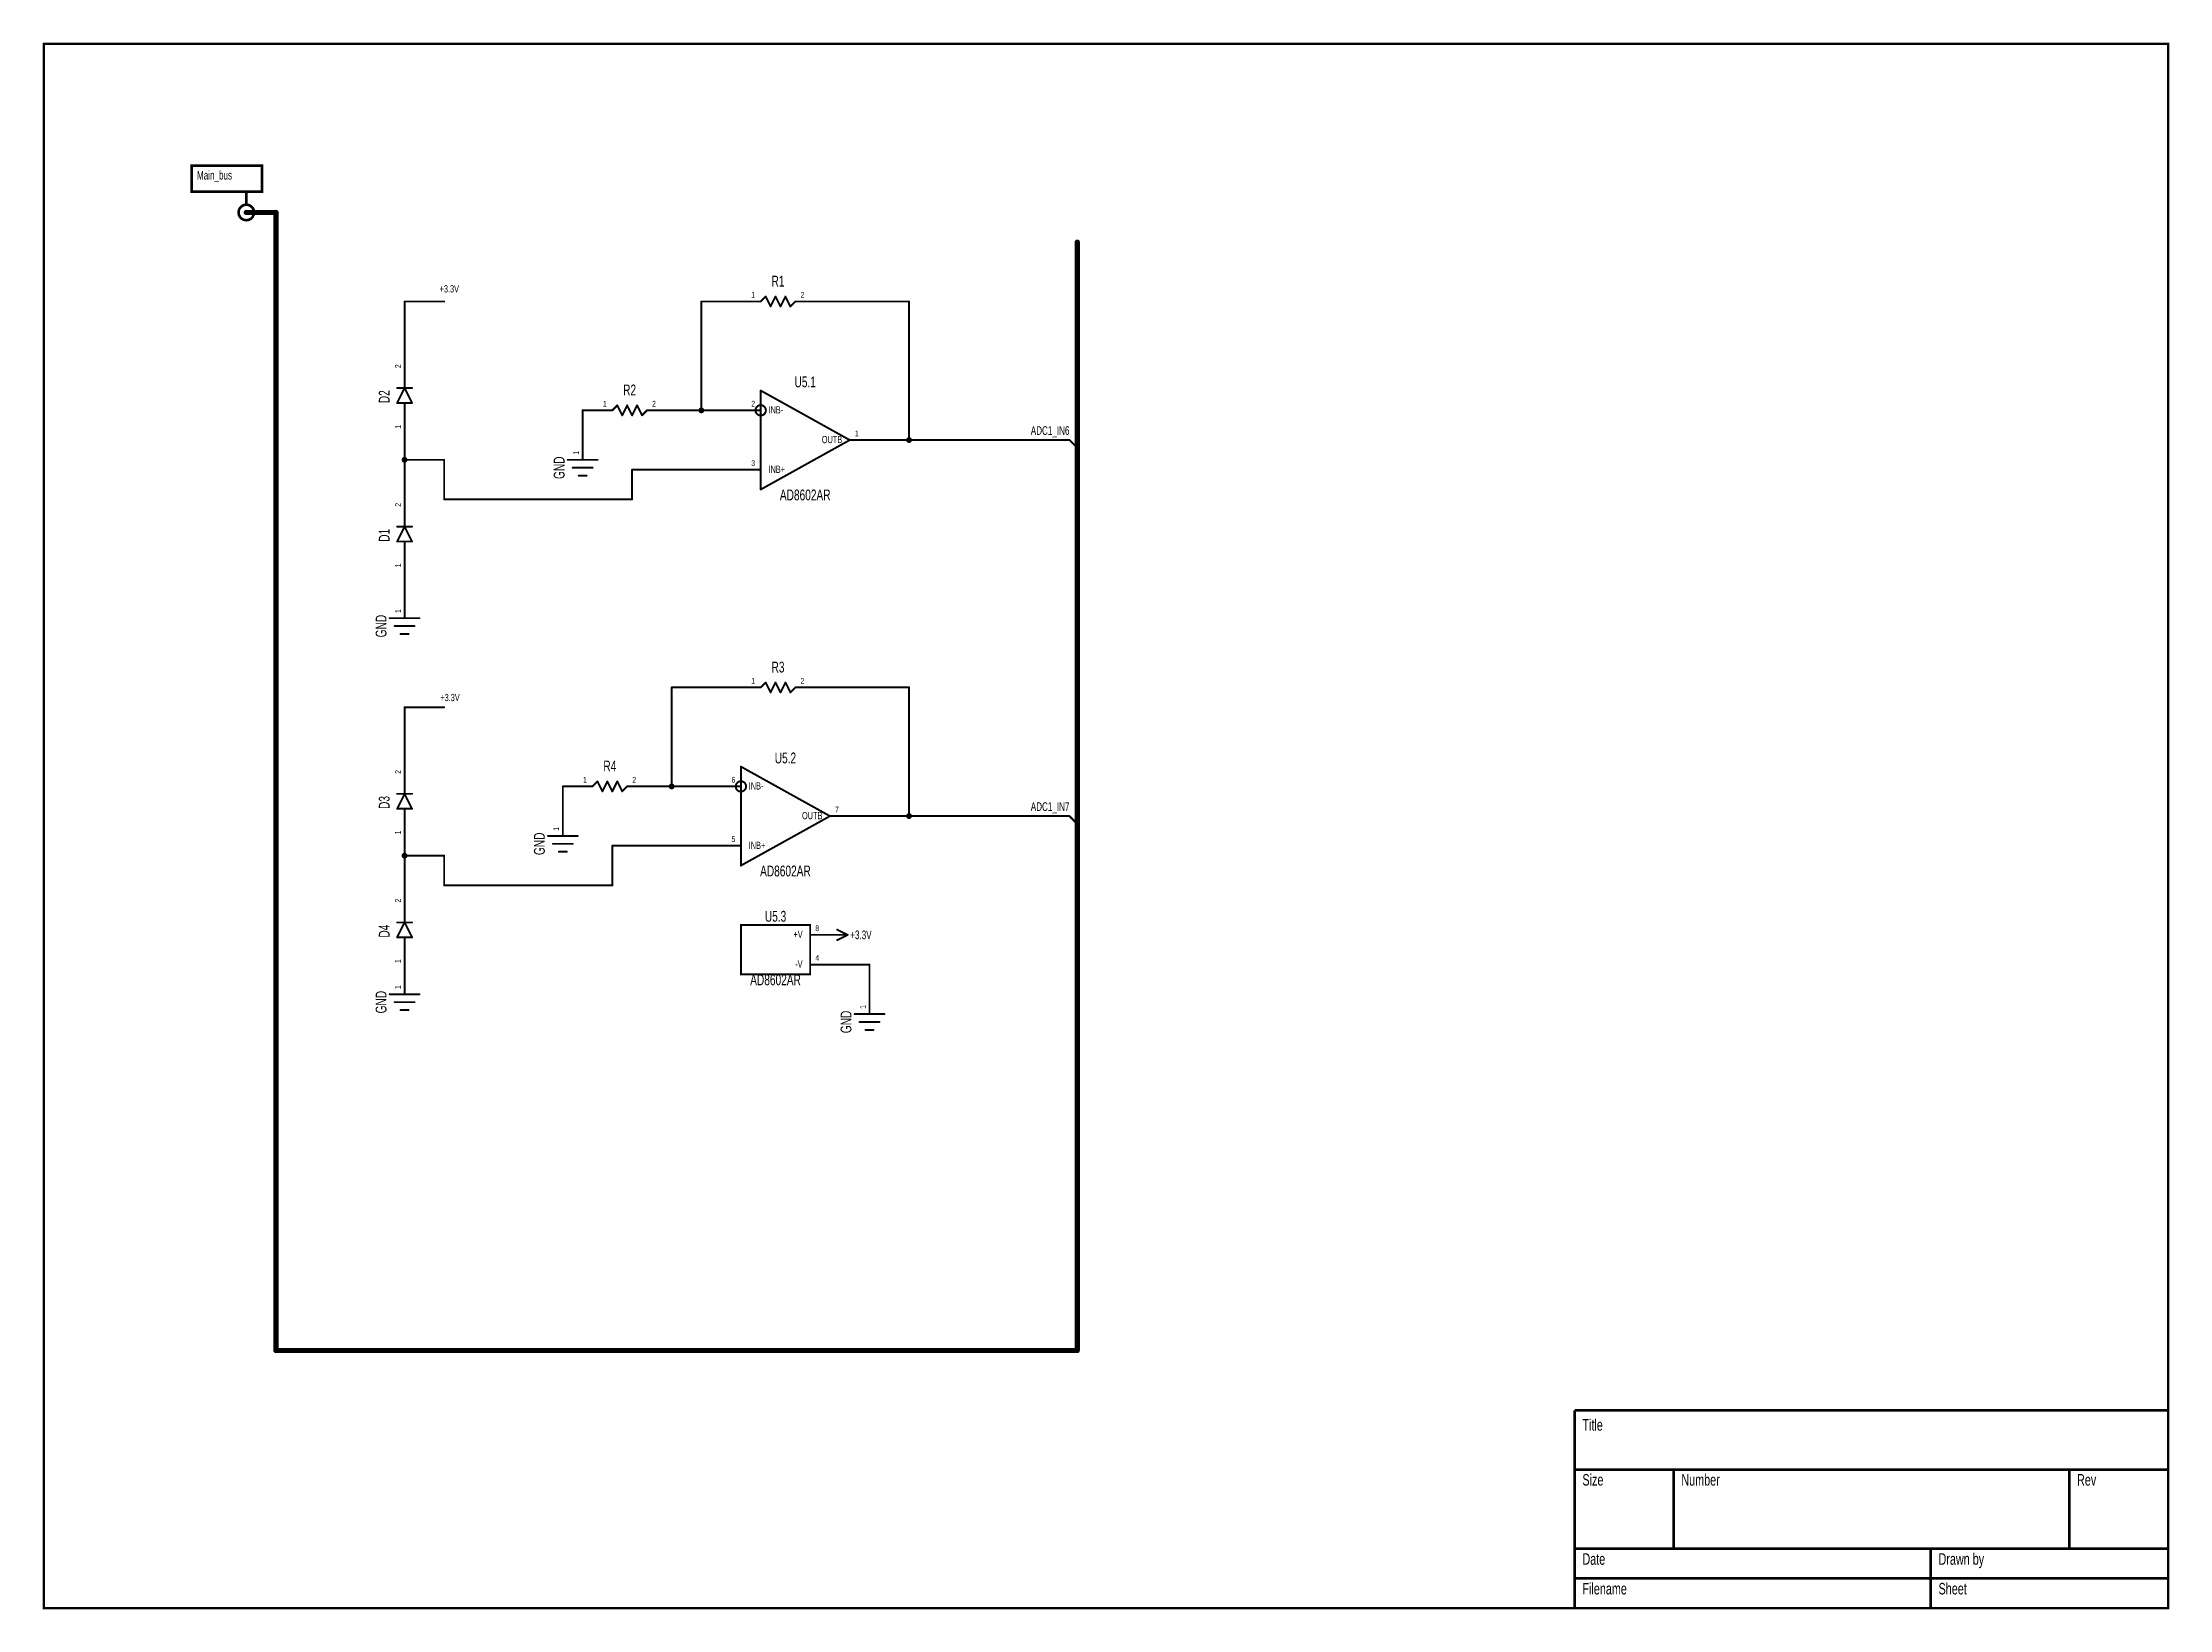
# Model space of a CAD drawing. Extents: x -5.1 to 5.7, y -4 to 4.
import ezdxf
from ezdxf.enums import TextEntityAlignment as Align

# ---------------------------------------------------------------- set-up
doc = ezdxf.new("R2010")
doc.units = 0
for name, color, linetype in [('Bus', 180, 'CONTINUOUS'), ('Element', 253, 'CONTINUOUS'), ('Net', 50, 'CONTINUOUS'), ('Pin', 50, 'CONTINUOUS'), ('Shapes', 252, 'CONTINUOUS'), ('Titles', 253, 'CONTINUOUS')]:
    doc.layers.add(name, color=color, linetype=linetype)

msp = doc.modelspace()

# ---------------------------------------------------------------- texts
at = {"layer": 'Element', "width": 0.7}
msp.add_text('Main_bus', height=0.0437, dxfattribs=at).set_placement((-4.2993, 3.31), align=Align.TOP_LEFT)
for s, p in [('R1', (-1.3625, 2.7091)), ('U5.1', (-1.225, 2.2)), ('R2', (-2.1125, 2.1591)), ('R3', (-1.3625, 0.7591)), ('R4', (-2.2125, 0.2591)), ('U5.2', (-1.325, 0.3)), ('U5.3', (-1.375, -0.5))]:
    msp.add_text(s, height=0.0547, dxfattribs=at).set_placement(p, align=Align.BOTTOM_CENTER)
for s, p in [('D2', (-3.3091, 2.1688)), ('GND', (-2.425, 1.81)), ('D1', (-3.3091, 1.4688)), ('GND', (-3.325, 1.01)), ('D3', (-3.3091, 0.1188)), ('GND', (-2.525, -0.09)), ('D4', (-3.3091, -0.5312)), ('GND', (-3.325, -0.89)), ('GND', (-0.975, -0.99))]:
    msp.add_text(s, height=0.0547, rotation=90, dxfattribs=at).set_placement(p, align=Align.BOTTOM_CENTER)
for p in [(-1.225, 1.7), (-1.325, -0.2), (-1.375, -0.75)]:
    msp.add_text('AD8602AR', height=0.0547, dxfattribs=at).set_placement(p, align=Align.TOP_CENTER)
at = {"layer": 'Net', "width": 0.7}
for s, p in [('ADC1_IN6', (0.1106, 1.9631)), ('ADC1_IN7', (0.1106, 0.0631))]:
    msp.add_text(s, height=0.0437, dxfattribs=at).set_placement(p, align=Align.BOTTOM_RIGHT)
at = {"layer": 'Pin', "width": 0.7}
for s, height, p in [('1', 0.0292, (-1.4976, 2.6981)), ('2', 0.0292, (-1.2488, 2.6981)), ('1', 0.0292, (-2.2476, 2.1481)), ('2', 0.0292, (-1.9988, 2.1481)), ('2', 0.0292, (-1.4976, 2.1481)), ('INB-', 0.0365, (-1.4106, 2.1208)), ('OUTB', 0.0365, (-1.1411, 1.9708)), ('1', 0.0292, (-0.9738, 1.9981)), ('3', 0.0292, (-1.4976, 1.8481)), ('INB+', 0.0365, (-1.4106, 1.8208)), ('1', 0.0292, (-1.4976, 0.7481)), ('2', 0.0292, (-1.2488, 0.7481)), ('1', 0.0292, (-2.3476, 0.2481)), ('2', 0.0292, (-2.0988, 0.2481)), ('6', 0.0292, (-1.5976, 0.2481)), ('INB-', 0.0365, (-1.5106, 0.2208)), ('OUTB', 0.0365, (-1.2411, 0.0708)), ('7', 0.0292, (-1.0738, 0.0981)), ('5', 0.0292, (-1.5976, -0.0519)), ('INB+', 0.0365, (-1.5106, -0.0792)), ('+V', 0.0365, (-1.2842, -0.5292)), ('8', 0.0292, (-1.1738, -0.5019)), ('+3.3V', 0.0437, (-0.9975, -0.5281)), ('-V', 0.0365, (-1.2755, -0.6792)), ('4', 0.0292, (-1.1738, -0.6519))]:
    msp.add_text(s, height=height, dxfattribs=at).set_placement(p, align=Align.TOP_LEFT)
for s, p in [('2', (-3.2981, 2.3137)), ('1', (-3.2981, 2.0073)), ('1', (-2.3981, 1.8762)), ('2', (-3.2981, 1.6137)), ('1', (-3.2981, 1.3073)), ('1', (-3.2981, 1.0762)), ('2', (-3.2981, 0.2637)), ('1', (-3.2981, -0.0427)), ('1', (-2.4981, -0.0238)), ('2', (-3.2981, -0.3863)), ('1', (-3.2981, -0.6927)), ('1', (-3.2981, -0.8238)), ('1', (-0.9481, -0.9238))]:
    msp.add_text(s, height=0.0292, rotation=90, dxfattribs=at).set_placement(p, align=Align.TOP_LEFT)
at = {"layer": 'Shapes', "width": 0.7}
for p in [(-3.0239, 2.7139), (-3.0203, 0.6492)]:
    msp.add_text('+3.3V', height=0.0365, dxfattribs=at).set_placement(p, align=Align.MIDDLE_CENTER)
at = {"layer": 'Titles', "width": 0.7}
for s, p in [('Title', (2.7034, -2.9967)), ('Size', (2.7034, -3.2742)), ('Number', (3.2034, -3.2742)), ('Rev', (5.2034, -3.2742)), ('Date', (2.7034, -3.6742)), ('Drawn by', (4.5034, -3.6742)), ('Filename', (2.7034, -3.8242)), ('Sheet', (4.5034, -3.8242))]:
    msp.add_text(s, height=0.0583, dxfattribs=at).set_placement(p, align=Align.TOP_LEFT)

# ---------------------------------------------------------------- linework, layer by layer
at = {"layer": 'Bus', "linetype": 'CONTINUOUS', "const_width": 0.0131}
for points in [[(-4.0566, 3.1, 1), (-4.0434, 3.1, 1), (-4.0566, 3.1, 1)], [(-3.9066, 3.1, 1), (-3.8934, 3.1, 1), (-3.9066, 3.1, 1)], [(-3.9066, 3.1, 1), (-3.8934, 3.1, 1), (-3.9066, 3.1, 1)], [(0.1434, 2.95, 1), (0.1566, 2.95, 1), (0.1434, 2.95, 1)], [(-3.9066, -2.65, 1), (-3.8934, -2.65, 1), (-3.9066, -2.65, 1)], [(-3.9066, -2.65, 1), (-3.8934, -2.65, 1), (-3.9066, -2.65, 1)], [(0.1434, -2.65, 1), (0.1566, -2.65, 1), (0.1434, -2.65, 1)], [(0.1434, -2.65, 1), (0.1566, -2.65, 1), (0.1434, -2.65, 1)]]:
    msp.add_lwpolyline(points, format="xyb", dxfattribs=at)
at = {"layer": 'Bus', "linetype": 'CONTINUOUS', "const_width": 0.0262}
for points in [[(-4.05, 3.1), (-3.9, 3.1)], [(-3.9, 3.1), (-3.9, -2.65)], [(0.15, -2.65), (0.15, 2.95)], [(-3.9, -2.65), (0.15, -2.65)]]:
    msp.add_lwpolyline(points, dxfattribs=at)
at = {"layer": 'Element', "linetype": 'CONTINUOUS'}
for points, const_width in [([(-4.3256, 3.3362), (-3.9713, 3.3362), (-3.9713, 3.205), (-4.3256, 3.205), (-4.3256, 3.3362)], 0.0131), ([(-4.0106, 3.1), (-4.0126, 3.1122), (-4.0181, 3.1231), (-4.0269, 3.1319), (-4.0378, 3.1374), (-4.05, 3.1394), (-4.0622, 3.1374), (-4.0731, 3.1319), (-4.0819, 3.1231), (-4.0874, 3.1122), (-4.0894, 3.1), (-4.0874, 3.0878), (-4.0819, 3.0769), (-4.0731, 3.0681), (-4.0622, 3.0626), (-4.05, 3.0606), (-4.0378, 3.0626), (-4.0269, 3.0681), (-4.0181, 3.0769), (-4.0126, 3.0878), (-4.0106, 3.1)], 0.0131), ([(-4.05, 3.205), (-4.05, 3.1394)], 0.0131), ([(-1.45, 2.65), (-1.5375, 2.65)], 0.0098), ([(-1.45, 2.65), (-1.425, 2.675)], 0.0098), ([(-1.425, 2.675), (-1.4, 2.625)], 0.0098), ([(-1.4, 2.625), (-1.375, 2.675)], 0.0098), ([(-1.375, 2.675), (-1.35, 2.625)], 0.0098), ([(-1.35, 2.625), (-1.325, 2.675)], 0.0098), ([(-1.325, 2.675), (-1.3, 2.625)], 0.0098), ([(-1.3, 2.625), (-1.275, 2.65)], 0.0098), ([(-1.275, 2.65), (-1.1875, 2.65)], 0.0098), ([(-3.25, 2.2125), (-3.25, 2.2875)], 0.0098), ([(-3.2875, 2.1375), (-3.25, 2.2125)], 0.0098), ([(-3.2875, 2.2125), (-3.2125, 2.2125)], 0.0098), ([(-3.2125, 2.1375), (-3.25, 2.2125)], 0.0098), ([(-1.45, 1.7), (-1.45, 2.2)], 0.0098), ([(-1.45, 2.2), (-1, 1.95)], 0.0098), ([(-3.25, 2.1375), (-3.2875, 2.1375)], 0.0098), ([(-3.25, 2.05), (-3.25, 2.1375)], 0.0098), ([(-3.2125, 2.1375), (-3.25, 2.1375)], 0.0098), ([(-2.2, 2.1), (-2.2875, 2.1)], 0.0098), ([(-2.2, 2.1), (-2.175, 2.125)], 0.0098), ([(-2.175, 2.125), (-2.15, 2.075)], 0.0098), ([(-2.15, 2.075), (-2.125, 2.125)], 0.0098), ([(-2.125, 2.125), (-2.1, 2.075)], 0.0098), ([(-2.1, 2.075), (-2.075, 2.125)], 0.0098), ([(-2.075, 2.125), (-2.05, 2.075)], 0.0098), ([(-2.05, 2.075), (-2.025, 2.1)], 0.0098), ([(-2.025, 2.1), (-1.9375, 2.1)], 0.0098), ([(-1, 1.95), (-1.45, 1.7)], 0.0098), ([(-2.425, 1.85), (-2.275, 1.85)], 0.0098), ([(-2.4, 1.81), (-2.3, 1.81)], 0.0098), ([(-2.37, 1.77), (-2.33, 1.77)], 0.0098), ([(-3.2875, 1.4375), (-3.25, 1.5125)], 0.0098), ([(-3.2875, 1.5125), (-3.2125, 1.5125)], 0.0098), ([(-3.25, 1.5125), (-3.25, 1.5875)], 0.0098), ([(-3.2125, 1.4375), (-3.25, 1.5125)], 0.0098), ([(-3.25, 1.4375), (-3.2875, 1.4375)], 0.0098), ([(-3.25, 1.35), (-3.25, 1.4375)], 0.0098), ([(-3.2125, 1.4375), (-3.25, 1.4375)], 0.0098), ([(-3.325, 1.05), (-3.175, 1.05)], 0.0098), ([(-3.3, 1.01), (-3.2, 1.01)], 0.0098), ([(-3.27, 0.97), (-3.23, 0.97)], 0.0098), ([(-1.45, 0.7), (-1.5375, 0.7)], 0.0098), ([(-1.45, 0.7), (-1.425, 0.725)], 0.0098), ([(-1.425, 0.725), (-1.4, 0.675)], 0.0098), ([(-1.4, 0.675), (-1.375, 0.725)], 0.0098), ([(-1.375, 0.725), (-1.35, 0.675)], 0.0098), ([(-1.35, 0.675), (-1.325, 0.725)], 0.0098), ([(-1.325, 0.725), (-1.3, 0.675)], 0.0098), ([(-1.3, 0.675), (-1.275, 0.7)], 0.0098), ([(-1.275, 0.7), (-1.1875, 0.7)], 0.0098), ([(-3.25, 0.1625), (-3.25, 0.2375)], 0.0098), ([(-2.3, 0.2), (-2.275, 0.225)], 0.0098), ([(-2.275, 0.225), (-2.25, 0.175)], 0.0098), ([(-2.25, 0.175), (-2.225, 0.225)], 0.0098), ([(-2.225, 0.225), (-2.2, 0.175)], 0.0098), ([(-2.2, 0.175), (-2.175, 0.225)], 0.0098), ([(-2.175, 0.225), (-2.15, 0.175)], 0.0098), ([(-1.55, -0.2), (-1.55, 0.3)], 0.0098), ([(-1.55, 0.3), (-1.1, 0.05)], 0.0098), ([(-3.2875, 0.0875), (-3.25, 0.1625)], 0.0098), ([(-3.2875, 0.1625), (-3.2125, 0.1625)], 0.0098), ([(-3.2125, 0.0875), (-3.25, 0.1625)], 0.0098), ([(-2.3, 0.2), (-2.3875, 0.2)], 0.0098), ([(-2.15, 0.175), (-2.125, 0.2)], 0.0098), ([(-2.125, 0.2), (-2.0375, 0.2)], 0.0098), ([(-3.25, 0.0875), (-3.2875, 0.0875)], 0.0098), ([(-3.25, 0), (-3.25, 0.0875)], 0.0098), ([(-3.2125, 0.0875), (-3.25, 0.0875)], 0.0098), ([(-1.1, 0.05), (-1.55, -0.2)], 0.0098), ([(-2.525, -0.05), (-2.375, -0.05)], 0.0098), ([(-2.5, -0.09), (-2.4, -0.09)], 0.0098), ([(-2.47, -0.13), (-2.43, -0.13)], 0.0098), ([(-3.25, -0.4875), (-3.25, -0.4125)], 0.0098), ([(-3.2875, -0.5625), (-3.25, -0.4875)], 0.0098), ([(-3.2875, -0.4875), (-3.2125, -0.4875)], 0.0098), ([(-3.2125, -0.5625), (-3.25, -0.4875)], 0.0098), ([(-1.55, -0.5), (-1.2, -0.5), (-1.2, -0.75), (-1.55, -0.75), (-1.55, -0.5)], 0.0098), ([(-3.25, -0.5625), (-3.2875, -0.5625)], 0.0098), ([(-3.25, -0.65), (-3.25, -0.5625)], 0.0098), ([(-3.2125, -0.5625), (-3.25, -0.5625)], 0.0098), ([(-3.325, -0.85), (-3.175, -0.85)], 0.0098), ([(-3.3, -0.89), (-3.2, -0.89)], 0.0098), ([(-3.27, -0.93), (-3.23, -0.93)], 0.0098), ([(-0.975, -0.95), (-0.825, -0.95)], 0.0098), ([(-0.95, -0.99), (-0.85, -0.99)], 0.0098), ([(-0.92, -1.03), (-0.88, -1.03)], 0.0098)]:
    msp.add_lwpolyline(points, dxfattribs=dict(at, const_width=const_width))
for points, const_width in [([(-4.0533, 3.205, 1), (-4.0467, 3.205, 1), (-4.0533, 3.205, 1)], 0.0066), ([(-4.0533, 3.1394, 1), (-4.0467, 3.1394, 1), (-4.0533, 3.1394, 1)], 0.0066), ([(-4.0139, 3.1, 1), (-4.0073, 3.1, 1), (-4.0139, 3.1, 1)], 0.0066), ([(-1.54, 2.65, 1), (-1.535, 2.65, 1), (-1.54, 2.65, 1)], 0.0049), ([(-1.4525, 2.65, 1), (-1.4475, 2.65, 1), (-1.4525, 2.65, 1)], 0.0049), ([(-1.4525, 2.65, 1), (-1.4475, 2.65, 1), (-1.4525, 2.65, 1)], 0.0049), ([(-1.4275, 2.675, 1), (-1.4225, 2.675, 1), (-1.4275, 2.675, 1)], 0.0049), ([(-1.4275, 2.675, 1), (-1.4225, 2.675, 1), (-1.4275, 2.675, 1)], 0.0049), ([(-1.4025, 2.625, 1), (-1.3975, 2.625, 1), (-1.4025, 2.625, 1)], 0.0049), ([(-1.4025, 2.625, 1), (-1.3975, 2.625, 1), (-1.4025, 2.625, 1)], 0.0049), ([(-1.3775, 2.675, 1), (-1.3725, 2.675, 1), (-1.3775, 2.675, 1)], 0.0049), ([(-1.3775, 2.675, 1), (-1.3725, 2.675, 1), (-1.3775, 2.675, 1)], 0.0049), ([(-1.3525, 2.625, 1), (-1.3475, 2.625, 1), (-1.3525, 2.625, 1)], 0.0049), ([(-1.3525, 2.625, 1), (-1.3475, 2.625, 1), (-1.3525, 2.625, 1)], 0.0049), ([(-1.3275, 2.675, 1), (-1.3225, 2.675, 1), (-1.3275, 2.675, 1)], 0.0049), ([(-1.3275, 2.675, 1), (-1.3225, 2.675, 1), (-1.3275, 2.675, 1)], 0.0049), ([(-1.3025, 2.625, 1), (-1.2975, 2.625, 1), (-1.3025, 2.625, 1)], 0.0049), ([(-1.3025, 2.625, 1), (-1.2975, 2.625, 1), (-1.3025, 2.625, 1)], 0.0049), ([(-1.2775, 2.65, 1), (-1.2725, 2.65, 1), (-1.2775, 2.65, 1)], 0.0049), ([(-1.2775, 2.65, 1), (-1.2725, 2.65, 1), (-1.2775, 2.65, 1)], 0.0049), ([(-1.19, 2.65, 1), (-1.185, 2.65, 1), (-1.19, 2.65, 1)], 0.0049), ([(-3.2525, 2.2875, 1), (-3.2475, 2.2875, 1), (-3.2525, 2.2875, 1)], 0.0049), ([(-3.29, 2.2125, 1), (-3.285, 2.2125, 1), (-3.29, 2.2125, 1)], 0.0049), ([(-3.2525, 2.2125, 1), (-3.2475, 2.2125, 1), (-3.2525, 2.2125, 1)], 0.0049), ([(-3.2525, 2.2125, 1), (-3.2475, 2.2125, 1), (-3.2525, 2.2125, 1)], 0.0049), ([(-3.2525, 2.2125, 1), (-3.2475, 2.2125, 1), (-3.2525, 2.2125, 1)], 0.0049), ([(-3.215, 2.2125, 1), (-3.21, 2.2125, 1), (-3.215, 2.2125, 1)], 0.0049), ([(-1.4525, 2.2, 1), (-1.4475, 2.2, 1), (-1.4525, 2.2, 1)], 0.0049), ([(-1.4525, 2.2, 1), (-1.4475, 2.2, 1), (-1.4525, 2.2, 1)], 0.0049), ([(-3.29, 2.1375, 1), (-3.285, 2.1375, 1), (-3.29, 2.1375, 1)], 0.0049), ([(-3.29, 2.1375, 1), (-3.285, 2.1375, 1), (-3.29, 2.1375, 1)], 0.0049), ([(-3.2525, 2.1375, 1), (-3.2475, 2.1375, 1), (-3.2525, 2.1375, 1)], 0.0049), ([(-3.2525, 2.1375, 1), (-3.2475, 2.1375, 1), (-3.2525, 2.1375, 1)], 0.0049), ([(-3.2525, 2.1375, 1), (-3.2475, 2.1375, 1), (-3.2525, 2.1375, 1)], 0.0049), ([(-3.2525, 2.05, 1), (-3.2475, 2.05, 1), (-3.2525, 2.05, 1)], 0.0049), ([(-3.215, 2.1375, 1), (-3.21, 2.1375, 1), (-3.215, 2.1375, 1)], 0.0049), ([(-3.215, 2.1375, 1), (-3.21, 2.1375, 1), (-3.215, 2.1375, 1)], 0.0049), ([(-2.29, 2.1, 1), (-2.285, 2.1, 1), (-2.29, 2.1, 1)], 0.0049), ([(-2.2025, 2.1, 1), (-2.1975, 2.1, 1), (-2.2025, 2.1, 1)], 0.0049), ([(-2.2025, 2.1, 1), (-2.1975, 2.1, 1), (-2.2025, 2.1, 1)], 0.0049), ([(-2.1775, 2.125, 1), (-2.1725, 2.125, 1), (-2.1775, 2.125, 1)], 0.0049), ([(-2.1775, 2.125, 1), (-2.1725, 2.125, 1), (-2.1775, 2.125, 1)], 0.0049), ([(-2.1525, 2.075, 1), (-2.1475, 2.075, 1), (-2.1525, 2.075, 1)], 0.0049), ([(-2.1525, 2.075, 1), (-2.1475, 2.075, 1), (-2.1525, 2.075, 1)], 0.0049), ([(-2.1275, 2.125, 1), (-2.1225, 2.125, 1), (-2.1275, 2.125, 1)], 0.0049), ([(-2.1275, 2.125, 1), (-2.1225, 2.125, 1), (-2.1275, 2.125, 1)], 0.0049), ([(-2.1025, 2.075, 1), (-2.0975, 2.075, 1), (-2.1025, 2.075, 1)], 0.0049), ([(-2.1025, 2.075, 1), (-2.0975, 2.075, 1), (-2.1025, 2.075, 1)], 0.0049), ([(-2.0775, 2.125, 1), (-2.0725, 2.125, 1), (-2.0775, 2.125, 1)], 0.0049), ([(-2.0775, 2.125, 1), (-2.0725, 2.125, 1), (-2.0775, 2.125, 1)], 0.0049), ([(-2.0525, 2.075, 1), (-2.0475, 2.075, 1), (-2.0525, 2.075, 1)], 0.0049), ([(-2.0525, 2.075, 1), (-2.0475, 2.075, 1), (-2.0525, 2.075, 1)], 0.0049), ([(-2.0275, 2.1, 1), (-2.0225, 2.1, 1), (-2.0275, 2.1, 1)], 0.0049), ([(-2.0275, 2.1, 1), (-2.0225, 2.1, 1), (-2.0275, 2.1, 1)], 0.0049), ([(-1.94, 2.1, 1), (-1.935, 2.1, 1), (-1.94, 2.1, 1)], 0.0049), ([(-1.0025, 1.95, 1), (-0.9975, 1.95, 1), (-1.0025, 1.95, 1)], 0.0049), ([(-1.0025, 1.95, 1), (-0.9975, 1.95, 1), (-1.0025, 1.95, 1)], 0.0049), ([(-2.4275, 1.85, 1), (-2.4225, 1.85, 1), (-2.4275, 1.85, 1)], 0.0049), ([(-2.2775, 1.85, 1), (-2.2725, 1.85, 1), (-2.2775, 1.85, 1)], 0.0049), ([(-2.4025, 1.81, 1), (-2.3975, 1.81, 1), (-2.4025, 1.81, 1)], 0.0049), ([(-2.3725, 1.77, 1), (-2.3675, 1.77, 1), (-2.3725, 1.77, 1)], 0.0049), ([(-2.3325, 1.77, 1), (-2.3275, 1.77, 1), (-2.3325, 1.77, 1)], 0.0049), ([(-2.3025, 1.81, 1), (-2.2975, 1.81, 1), (-2.3025, 1.81, 1)], 0.0049), ([(-1.4525, 1.7, 1), (-1.4475, 1.7, 1), (-1.4525, 1.7, 1)], 0.0049), ([(-1.4525, 1.7, 1), (-1.4475, 1.7, 1), (-1.4525, 1.7, 1)], 0.0049), ([(-3.29, 1.5125, 1), (-3.285, 1.5125, 1), (-3.29, 1.5125, 1)], 0.0049), ([(-3.2525, 1.5875, 1), (-3.2475, 1.5875, 1), (-3.2525, 1.5875, 1)], 0.0049), ([(-3.2525, 1.5125, 1), (-3.2475, 1.5125, 1), (-3.2525, 1.5125, 1)], 0.0049), ([(-3.2525, 1.5125, 1), (-3.2475, 1.5125, 1), (-3.2525, 1.5125, 1)], 0.0049), ([(-3.2525, 1.5125, 1), (-3.2475, 1.5125, 1), (-3.2525, 1.5125, 1)], 0.0049), ([(-3.215, 1.5125, 1), (-3.21, 1.5125, 1), (-3.215, 1.5125, 1)], 0.0049), ([(-3.29, 1.4375, 1), (-3.285, 1.4375, 1), (-3.29, 1.4375, 1)], 0.0049), ([(-3.29, 1.4375, 1), (-3.285, 1.4375, 1), (-3.29, 1.4375, 1)], 0.0049), ([(-3.2525, 1.4375, 1), (-3.2475, 1.4375, 1), (-3.2525, 1.4375, 1)], 0.0049), ([(-3.2525, 1.4375, 1), (-3.2475, 1.4375, 1), (-3.2525, 1.4375, 1)], 0.0049), ([(-3.2525, 1.4375, 1), (-3.2475, 1.4375, 1), (-3.2525, 1.4375, 1)], 0.0049), ([(-3.215, 1.4375, 1), (-3.21, 1.4375, 1), (-3.215, 1.4375, 1)], 0.0049), ([(-3.215, 1.4375, 1), (-3.21, 1.4375, 1), (-3.215, 1.4375, 1)], 0.0049), ([(-3.2525, 1.35, 1), (-3.2475, 1.35, 1), (-3.2525, 1.35, 1)], 0.0049), ([(-3.3275, 1.05, 1), (-3.3225, 1.05, 1), (-3.3275, 1.05, 1)], 0.0049), ([(-3.3025, 1.01, 1), (-3.2975, 1.01, 1), (-3.3025, 1.01, 1)], 0.0049), ([(-3.2725, 0.97, 1), (-3.2675, 0.97, 1), (-3.2725, 0.97, 1)], 0.0049), ([(-3.2325, 0.97, 1), (-3.2275, 0.97, 1), (-3.2325, 0.97, 1)], 0.0049), ([(-3.2025, 1.01, 1), (-3.1975, 1.01, 1), (-3.2025, 1.01, 1)], 0.0049), ([(-3.1775, 1.05, 1), (-3.1725, 1.05, 1), (-3.1775, 1.05, 1)], 0.0049), ([(-1.54, 0.7, 1), (-1.535, 0.7, 1), (-1.54, 0.7, 1)], 0.0049), ([(-1.4525, 0.7, 1), (-1.4475, 0.7, 1), (-1.4525, 0.7, 1)], 0.0049), ([(-1.4525, 0.7, 1), (-1.4475, 0.7, 1), (-1.4525, 0.7, 1)], 0.0049), ([(-1.4275, 0.725, 1), (-1.4225, 0.725, 1), (-1.4275, 0.725, 1)], 0.0049), ([(-1.4275, 0.725, 1), (-1.4225, 0.725, 1), (-1.4275, 0.725, 1)], 0.0049), ([(-1.4025, 0.675, 1), (-1.3975, 0.675, 1), (-1.4025, 0.675, 1)], 0.0049), ([(-1.4025, 0.675, 1), (-1.3975, 0.675, 1), (-1.4025, 0.675, 1)], 0.0049), ([(-1.3775, 0.725, 1), (-1.3725, 0.725, 1), (-1.3775, 0.725, 1)], 0.0049), ([(-1.3775, 0.725, 1), (-1.3725, 0.725, 1), (-1.3775, 0.725, 1)], 0.0049), ([(-1.3525, 0.675, 1), (-1.3475, 0.675, 1), (-1.3525, 0.675, 1)], 0.0049), ([(-1.3525, 0.675, 1), (-1.3475, 0.675, 1), (-1.3525, 0.675, 1)], 0.0049), ([(-1.3275, 0.725, 1), (-1.3225, 0.725, 1), (-1.3275, 0.725, 1)], 0.0049), ([(-1.3275, 0.725, 1), (-1.3225, 0.725, 1), (-1.3275, 0.725, 1)], 0.0049), ([(-1.3025, 0.675, 1), (-1.2975, 0.675, 1), (-1.3025, 0.675, 1)], 0.0049), ([(-1.3025, 0.675, 1), (-1.2975, 0.675, 1), (-1.3025, 0.675, 1)], 0.0049), ([(-1.2775, 0.7, 1), (-1.2725, 0.7, 1), (-1.2775, 0.7, 1)], 0.0049), ([(-1.2775, 0.7, 1), (-1.2725, 0.7, 1), (-1.2775, 0.7, 1)], 0.0049), ([(-1.19, 0.7, 1), (-1.185, 0.7, 1), (-1.19, 0.7, 1)], 0.0049), ([(-3.2525, 0.2375, 1), (-3.2475, 0.2375, 1), (-3.2525, 0.2375, 1)], 0.0049), ([(-2.2775, 0.225, 1), (-2.2725, 0.225, 1), (-2.2775, 0.225, 1)], 0.0049), ([(-2.2775, 0.225, 1), (-2.2725, 0.225, 1), (-2.2775, 0.225, 1)], 0.0049), ([(-2.2275, 0.225, 1), (-2.2225, 0.225, 1), (-2.2275, 0.225, 1)], 0.0049), ([(-2.2275, 0.225, 1), (-2.2225, 0.225, 1), (-2.2275, 0.225, 1)], 0.0049), ([(-2.1775, 0.225, 1), (-2.1725, 0.225, 1), (-2.1775, 0.225, 1)], 0.0049), ([(-2.1775, 0.225, 1), (-2.1725, 0.225, 1), (-2.1775, 0.225, 1)], 0.0049), ([(-1.5525, 0.3, 1), (-1.5475, 0.3, 1), (-1.5525, 0.3, 1)], 0.0049), ([(-1.5525, 0.3, 1), (-1.5475, 0.3, 1), (-1.5525, 0.3, 1)], 0.0049), ([(-3.29, 0.1625, 1), (-3.285, 0.1625, 1), (-3.29, 0.1625, 1)], 0.0049), ([(-3.2525, 0.1625, 1), (-3.2475, 0.1625, 1), (-3.2525, 0.1625, 1)], 0.0049), ([(-3.2525, 0.1625, 1), (-3.2475, 0.1625, 1), (-3.2525, 0.1625, 1)], 0.0049), ([(-3.2525, 0.1625, 1), (-3.2475, 0.1625, 1), (-3.2525, 0.1625, 1)], 0.0049), ([(-3.215, 0.1625, 1), (-3.21, 0.1625, 1), (-3.215, 0.1625, 1)], 0.0049), ([(-2.39, 0.2, 1), (-2.385, 0.2, 1), (-2.39, 0.2, 1)], 0.0049), ([(-2.3025, 0.2, 1), (-2.2975, 0.2, 1), (-2.3025, 0.2, 1)], 0.0049), ([(-2.3025, 0.2, 1), (-2.2975, 0.2, 1), (-2.3025, 0.2, 1)], 0.0049), ([(-2.2525, 0.175, 1), (-2.2475, 0.175, 1), (-2.2525, 0.175, 1)], 0.0049), ([(-2.2525, 0.175, 1), (-2.2475, 0.175, 1), (-2.2525, 0.175, 1)], 0.0049), ([(-2.2025, 0.175, 1), (-2.1975, 0.175, 1), (-2.2025, 0.175, 1)], 0.0049), ([(-2.2025, 0.175, 1), (-2.1975, 0.175, 1), (-2.2025, 0.175, 1)], 0.0049), ([(-2.1525, 0.175, 1), (-2.1475, 0.175, 1), (-2.1525, 0.175, 1)], 0.0049), ([(-2.1525, 0.175, 1), (-2.1475, 0.175, 1), (-2.1525, 0.175, 1)], 0.0049), ([(-2.1275, 0.2, 1), (-2.1225, 0.2, 1), (-2.1275, 0.2, 1)], 0.0049), ([(-2.1275, 0.2, 1), (-2.1225, 0.2, 1), (-2.1275, 0.2, 1)], 0.0049), ([(-2.04, 0.2, 1), (-2.035, 0.2, 1), (-2.04, 0.2, 1)], 0.0049), ([(-3.29, 0.0875, 1), (-3.285, 0.0875, 1), (-3.29, 0.0875, 1)], 0.0049), ([(-3.29, 0.0875, 1), (-3.285, 0.0875, 1), (-3.29, 0.0875, 1)], 0.0049), ([(-3.2525, 0.0875, 1), (-3.2475, 0.0875, 1), (-3.2525, 0.0875, 1)], 0.0049), ([(-3.2525, 0.0875, 1), (-3.2475, 0.0875, 1), (-3.2525, 0.0875, 1)], 0.0049), ([(-3.2525, 0.0875, 1), (-3.2475, 0.0875, 1), (-3.2525, 0.0875, 1)], 0.0049), ([(-3.2525, 0, 1), (-3.2475, 0, 1), (-3.2525, 0, 1)], 0.0049), ([(-3.215, 0.0875, 1), (-3.21, 0.0875, 1), (-3.215, 0.0875, 1)], 0.0049), ([(-3.215, 0.0875, 1), (-3.21, 0.0875, 1), (-3.215, 0.0875, 1)], 0.0049), ([(-1.1025, 0.05, 1), (-1.0975, 0.05, 1), (-1.1025, 0.05, 1)], 0.0049), ([(-1.1025, 0.05, 1), (-1.0975, 0.05, 1), (-1.1025, 0.05, 1)], 0.0049), ([(-2.5275, -0.05, 1), (-2.5225, -0.05, 1), (-2.5275, -0.05, 1)], 0.0049), ([(-2.5025, -0.09, 1), (-2.4975, -0.09, 1), (-2.5025, -0.09, 1)], 0.0049), ([(-2.4025, -0.09, 1), (-2.3975, -0.09, 1), (-2.4025, -0.09, 1)], 0.0049), ([(-2.3775, -0.05, 1), (-2.3725, -0.05, 1), (-2.3775, -0.05, 1)], 0.0049), ([(-2.4725, -0.13, 1), (-2.4675, -0.13, 1), (-2.4725, -0.13, 1)], 0.0049), ([(-2.4325, -0.13, 1), (-2.4275, -0.13, 1), (-2.4325, -0.13, 1)], 0.0049), ([(-1.5525, -0.2, 1), (-1.5475, -0.2, 1), (-1.5525, -0.2, 1)], 0.0049), ([(-1.5525, -0.2, 1), (-1.5475, -0.2, 1), (-1.5525, -0.2, 1)], 0.0049), ([(-3.2525, -0.4125, 1), (-3.2475, -0.4125, 1), (-3.2525, -0.4125, 1)], 0.0049), ([(-3.29, -0.4875, 1), (-3.285, -0.4875, 1), (-3.29, -0.4875, 1)], 0.0049), ([(-3.2525, -0.4875, 1), (-3.2475, -0.4875, 1), (-3.2525, -0.4875, 1)], 0.0049), ([(-3.2525, -0.4875, 1), (-3.2475, -0.4875, 1), (-3.2525, -0.4875, 1)], 0.0049), ([(-3.2525, -0.4875, 1), (-3.2475, -0.4875, 1), (-3.2525, -0.4875, 1)], 0.0049), ([(-3.215, -0.4875, 1), (-3.21, -0.4875, 1), (-3.215, -0.4875, 1)], 0.0049), ([(-3.29, -0.5625, 1), (-3.285, -0.5625, 1), (-3.29, -0.5625, 1)], 0.0049), ([(-3.29, -0.5625, 1), (-3.285, -0.5625, 1), (-3.29, -0.5625, 1)], 0.0049), ([(-3.2525, -0.5625, 1), (-3.2475, -0.5625, 1), (-3.2525, -0.5625, 1)], 0.0049), ([(-3.2525, -0.5625, 1), (-3.2475, -0.5625, 1), (-3.2525, -0.5625, 1)], 0.0049), ([(-3.2525, -0.5625, 1), (-3.2475, -0.5625, 1), (-3.2525, -0.5625, 1)], 0.0049), ([(-3.215, -0.5625, 1), (-3.21, -0.5625, 1), (-3.215, -0.5625, 1)], 0.0049), ([(-3.215, -0.5625, 1), (-3.21, -0.5625, 1), (-3.215, -0.5625, 1)], 0.0049), ([(-3.2525, -0.65, 1), (-3.2475, -0.65, 1), (-3.2525, -0.65, 1)], 0.0049), ([(-3.3275, -0.85, 1), (-3.3225, -0.85, 1), (-3.3275, -0.85, 1)], 0.0049), ([(-3.1775, -0.85, 1), (-3.1725, -0.85, 1), (-3.1775, -0.85, 1)], 0.0049), ([(-3.3025, -0.89, 1), (-3.2975, -0.89, 1), (-3.3025, -0.89, 1)], 0.0049), ([(-3.2725, -0.93, 1), (-3.2675, -0.93, 1), (-3.2725, -0.93, 1)], 0.0049), ([(-3.2325, -0.93, 1), (-3.2275, -0.93, 1), (-3.2325, -0.93, 1)], 0.0049), ([(-3.2025, -0.89, 1), (-3.1975, -0.89, 1), (-3.2025, -0.89, 1)], 0.0049), ([(-0.9775, -0.95, 1), (-0.9725, -0.95, 1), (-0.9775, -0.95, 1)], 0.0049), ([(-0.8275, -0.95, 1), (-0.8225, -0.95, 1), (-0.8275, -0.95, 1)], 0.0049), ([(-0.9525, -0.99, 1), (-0.9475, -0.99, 1), (-0.9525, -0.99, 1)], 0.0049), ([(-0.9225, -1.03, 1), (-0.9175, -1.03, 1), (-0.9225, -1.03, 1)], 0.0049), ([(-0.8825, -1.03, 1), (-0.8775, -1.03, 1), (-0.8825, -1.03, 1)], 0.0049), ([(-0.8525, -0.99, 1), (-0.8475, -0.99, 1), (-0.8525, -0.99, 1)], 0.0049)]:
    msp.add_lwpolyline(points, format="xyb", dxfattribs=dict(at, const_width=const_width))
at = {"layer": 'Net', "linetype": 'CONTINUOUS', "const_width": 0.0049}
for points in [[(-3.2525, 2.65, 1), (-3.2475, 2.65, 1), (-3.2525, 2.65, 1)], [(-3.2525, 2.65, 1), (-3.2475, 2.65, 1), (-3.2525, 2.65, 1)], [(-3.0525, 2.65, 1), (-3.0475, 2.65, 1), (-3.0525, 2.65, 1)], [(-1.7525, 2.65, 1), (-1.7475, 2.65, 1), (-1.7525, 2.65, 1)], [(-1.7525, 2.65, 1), (-1.7475, 2.65, 1), (-1.7525, 2.65, 1)], [(-1.6025, 2.65, 1), (-1.5975, 2.65, 1), (-1.6025, 2.65, 1)], [(-1.1275, 2.65, 1), (-1.1225, 2.65, 1), (-1.1275, 2.65, 1)], [(-0.7025, 2.65, 1), (-0.6975, 2.65, 1), (-0.7025, 2.65, 1)], [(-0.7025, 2.65, 1), (-0.6975, 2.65, 1), (-0.7025, 2.65, 1)], [(-3.2525, 2.4375, 1), (-3.2475, 2.4375, 1), (-3.2525, 2.4375, 1)], [(-2.3525, 2.1, 1), (-2.3475, 2.1, 1), (-2.3525, 2.1, 1)], [(-1.8775, 2.1, 1), (-1.8725, 2.1, 1), (-1.8775, 2.1, 1)], [(-1.7623, 2.1, 1), (-1.7574, 2.1, 1), (-1.7623, 2.1, 1)], [(-1.7525, 2.1, 1), (-1.7475, 2.1, 1), (-1.7525, 2.1, 1)], [(-1.6025, 2.1, 1), (-1.5975, 2.1, 1), (-1.6025, 2.1, 1)], [(-2.3525, 2, 1), (-2.3475, 2, 1), (-2.3525, 2, 1)], [(-0.8525, 1.95, 1), (-0.8475, 1.95, 1), (-0.8525, 1.95, 1)], [(-0.7123, 1.95, 1), (-0.7074, 1.95, 1), (-0.7123, 1.95, 1)], [(-0.7025, 1.95, 1), (-0.6975, 1.95, 1), (-0.7025, 1.95, 1)], [(-0.7025, 1.95, 1), (-0.6975, 1.95, 1), (-0.7025, 1.95, 1)], [(-0.7025, 1.95, 1), (-0.6975, 1.95, 1), (-0.7025, 1.95, 1)], [(0.1082, 1.95, 1), (0.1131, 1.95, 1), (0.1082, 1.95, 1)], [(0.1082, 1.95, 1), (0.1131, 1.95, 1), (0.1082, 1.95, 1)], [(-3.2623, 1.85, 1), (-3.2574, 1.85, 1), (-3.2623, 1.85, 1)], [(-3.2525, 1.9, 1), (-3.2475, 1.9, 1), (-3.2525, 1.9, 1)], [(-3.2525, 1.85, 1), (-3.2475, 1.85, 1), (-3.2525, 1.85, 1)], [(-3.0525, 1.85, 1), (-3.0475, 1.85, 1), (-3.0525, 1.85, 1)], [(-3.0525, 1.85, 1), (-3.0475, 1.85, 1), (-3.0525, 1.85, 1)], [(0.1475, 1.9106, 1), (0.1525, 1.9106, 1), (0.1475, 1.9106, 1)], [(-3.2525, 1.7375, 1), (-3.2475, 1.7375, 1), (-3.2525, 1.7375, 1)], [(-2.1025, 1.8, 1), (-2.0975, 1.8, 1), (-2.1025, 1.8, 1)], [(-2.1025, 1.8, 1), (-2.0975, 1.8, 1), (-2.1025, 1.8, 1)], [(-1.6025, 1.8, 1), (-1.5975, 1.8, 1), (-1.6025, 1.8, 1)], [(-3.0525, 1.65, 1), (-3.0475, 1.65, 1), (-3.0525, 1.65, 1)], [(-3.0525, 1.65, 1), (-3.0475, 1.65, 1), (-3.0525, 1.65, 1)], [(-2.1025, 1.65, 1), (-2.0975, 1.65, 1), (-2.1025, 1.65, 1)], [(-2.1025, 1.65, 1), (-2.0975, 1.65, 1), (-2.1025, 1.65, 1)], [(-3.2525, 1.2, 1), (-3.2475, 1.2, 1), (-3.2525, 1.2, 1)], [(-1.9025, 0.7, 1), (-1.8975, 0.7, 1), (-1.9025, 0.7, 1)], [(-1.9025, 0.7, 1), (-1.8975, 0.7, 1), (-1.9025, 0.7, 1)], [(-1.6025, 0.7, 1), (-1.5975, 0.7, 1), (-1.6025, 0.7, 1)], [(-1.1275, 0.7, 1), (-1.1225, 0.7, 1), (-1.1275, 0.7, 1)], [(-0.7025, 0.7, 1), (-0.6975, 0.7, 1), (-0.7025, 0.7, 1)], [(-0.7025, 0.7, 1), (-0.6975, 0.7, 1), (-0.7025, 0.7, 1)], [(-3.2525, 0.6, 1), (-3.2475, 0.6, 1), (-3.2525, 0.6, 1)], [(-3.2525, 0.6, 1), (-3.2475, 0.6, 1), (-3.2525, 0.6, 1)], [(-3.0525, 0.6, 1), (-3.0475, 0.6, 1), (-3.0525, 0.6, 1)], [(-3.2525, 0.3875, 1), (-3.2475, 0.3875, 1), (-3.2525, 0.3875, 1)], [(-2.4525, 0.2, 1), (-2.4475, 0.2, 1), (-2.4525, 0.2, 1)], [(-1.9775, 0.2, 1), (-1.9725, 0.2, 1), (-1.9775, 0.2, 1)], [(-1.9123, 0.2, 1), (-1.9074, 0.2, 1), (-1.9123, 0.2, 1)], [(-1.9025, 0.2, 1), (-1.8975, 0.2, 1), (-1.9025, 0.2, 1)], [(-1.7025, 0.2, 1), (-1.6975, 0.2, 1), (-1.7025, 0.2, 1)], [(-2.4525, 0.1, 1), (-2.4475, 0.1, 1), (-2.4525, 0.1, 1)], [(-0.9525, 0.05, 1), (-0.9475, 0.05, 1), (-0.9525, 0.05, 1)], [(-0.7123, 0.05, 1), (-0.7074, 0.05, 1), (-0.7123, 0.05, 1)], [(-0.7025, 0.05, 1), (-0.6975, 0.05, 1), (-0.7025, 0.05, 1)], [(-0.7025, 0.05, 1), (-0.6975, 0.05, 1), (-0.7025, 0.05, 1)], [(-0.7025, 0.05, 1), (-0.6975, 0.05, 1), (-0.7025, 0.05, 1)], [(0.1082, 0.05, 1), (0.1131, 0.05, 1), (0.1082, 0.05, 1)], [(0.1082, 0.05, 1), (0.1131, 0.05, 1), (0.1082, 0.05, 1)], [(0.1475, 0.0106, 1), (0.1525, 0.0106, 1), (0.1475, 0.0106, 1)], [(-2.2025, -0.1, 1), (-2.1975, -0.1, 1), (-2.2025, -0.1, 1)], [(-2.2025, -0.1, 1), (-2.1975, -0.1, 1), (-2.2025, -0.1, 1)], [(-1.7025, -0.1, 1), (-1.6975, -0.1, 1), (-1.7025, -0.1, 1)], [(-3.2623, -0.15, 1), (-3.2574, -0.15, 1), (-3.2623, -0.15, 1)], [(-3.2525, -0.15, 1), (-3.2475, -0.15, 1), (-3.2525, -0.15, 1)], [(-3.2525, -0.15, 1), (-3.2475, -0.15, 1), (-3.2525, -0.15, 1)], [(-3.0525, -0.15, 1), (-3.0475, -0.15, 1), (-3.0525, -0.15, 1)], [(-3.0525, -0.15, 1), (-3.0475, -0.15, 1), (-3.0525, -0.15, 1)], [(-3.2525, -0.2625, 1), (-3.2475, -0.2625, 1), (-3.2525, -0.2625, 1)], [(-3.0525, -0.3, 1), (-3.0475, -0.3, 1), (-3.0525, -0.3, 1)], [(-3.0525, -0.3, 1), (-3.0475, -0.3, 1), (-3.0525, -0.3, 1)], [(-2.2025, -0.3, 1), (-2.1975, -0.3, 1), (-2.2025, -0.3, 1)], [(-2.2025, -0.3, 1), (-2.1975, -0.3, 1), (-2.2025, -0.3, 1)], [(-3.2525, -0.7, 1), (-3.2475, -0.7, 1), (-3.2525, -0.7, 1)], [(-1.0525, -0.7, 1), (-1.0475, -0.7, 1), (-1.0525, -0.7, 1)], [(-0.9025, -0.7, 1), (-0.8975, -0.7, 1), (-0.9025, -0.7, 1)], [(-0.9025, -0.7, 1), (-0.8975, -0.7, 1), (-0.9025, -0.7, 1)], [(-3.2525, -0.8, 1), (-3.2475, -0.8, 1), (-3.2525, -0.8, 1)], [(-0.9025, -0.8, 1), (-0.8975, -0.8, 1), (-0.9025, -0.8, 1)]]:
    msp.add_lwpolyline(points, format="xyb", dxfattribs=at)
at = {"layer": 'Net', "linetype": 'CONTINUOUS', "const_width": 0.0098}
for points in [[(-3.25, 2.4375), (-3.25, 2.65)], [(-3.25, 2.65), (-3.05, 2.65)], [(-1.6, 2.65), (-1.75, 2.65)], [(-1.75, 2.65), (-1.75, 2.1)], [(-1.125, 2.65), (-0.7, 2.65)], [(-0.7, 2.65), (-0.7, 1.95)], [(-2.35, 2.1), (-2.35, 2)], [(-1.875, 2.1), (-1.6, 2.1)], [(-1.7598, 2.1), (-1.7594, 2.097), (-1.758, 2.0942), (-1.7558, 2.092), (-1.753, 2.0906), (-1.75, 2.0902), (-1.747, 2.0906), (-1.7442, 2.092), (-1.742, 2.0942), (-1.7406, 2.097), (-1.7402, 2.1), (-1.7406, 2.103), (-1.742, 2.1058), (-1.7442, 2.108), (-1.747, 2.1094), (-1.75, 2.1098), (-1.753, 2.1094), (-1.7558, 2.108), (-1.758, 2.1058), (-1.7594, 2.103), (-1.7598, 2.1)], [(-0.7, 1.95), (-0.85, 1.95)], [(-0.7098, 1.95), (-0.7094, 1.947), (-0.708, 1.9442), (-0.7058, 1.942), (-0.703, 1.9406), (-0.7, 1.9402), (-0.697, 1.9406), (-0.6942, 1.942), (-0.692, 1.9442), (-0.6906, 1.947), (-0.6902, 1.95), (-0.6906, 1.953), (-0.692, 1.9558), (-0.6942, 1.958), (-0.697, 1.9594), (-0.7, 1.9598), (-0.703, 1.9594), (-0.7058, 1.958), (-0.708, 1.9558), (-0.7094, 1.953), (-0.7098, 1.95)], [(-0.7, 1.95), (0.1106, 1.95)], [(0.1106, 1.95), (0.15, 1.9106)], [(-3.2598, 1.85), (-3.2594, 1.847), (-3.258, 1.8442), (-3.2558, 1.842), (-3.253, 1.8406), (-3.25, 1.8402), (-3.247, 1.8406), (-3.2442, 1.842), (-3.242, 1.8442), (-3.2406, 1.847), (-3.2402, 1.85), (-3.2406, 1.853), (-3.242, 1.8558), (-3.2442, 1.858), (-3.247, 1.8594), (-3.25, 1.8598), (-3.253, 1.8594), (-3.2558, 1.858), (-3.258, 1.8558), (-3.2594, 1.853), (-3.2598, 1.85)], [(-3.25, 1.9), (-3.25, 1.7375)], [(-3.05, 1.85), (-3.25, 1.85)], [(-3.05, 1.65), (-3.05, 1.85)], [(-1.6, 1.8), (-2.1, 1.8)], [(-2.1, 1.8), (-2.1, 1.65)], [(-2.1, 1.65), (-3.05, 1.65)], [(-3.25, 1.2), (-3.25, 1.2)], [(-1.6, 0.7), (-1.9, 0.7)], [(-1.9, 0.7), (-1.9, 0.2)], [(-1.125, 0.7), (-0.7, 0.7)], [(-0.7, 0.7), (-0.7, 0.05)], [(-3.25, 0.3875), (-3.25, 0.6)], [(-3.25, 0.6), (-3.05, 0.6)], [(-2.45, 0.2), (-2.45, 0.1)], [(-1.975, 0.2), (-1.7, 0.2)], [(-1.9098, 0.2), (-1.9094, 0.197), (-1.908, 0.1942), (-1.9058, 0.192), (-1.903, 0.1906), (-1.9, 0.1902), (-1.897, 0.1906), (-1.8942, 0.192), (-1.892, 0.1942), (-1.8906, 0.197), (-1.8902, 0.2), (-1.8906, 0.203), (-1.892, 0.2058), (-1.8942, 0.208), (-1.897, 0.2094), (-1.9, 0.2098), (-1.903, 0.2094), (-1.9058, 0.208), (-1.908, 0.2058), (-1.9094, 0.203), (-1.9098, 0.2)], [(-0.7, 0.05), (-0.95, 0.05)], [(-0.7098, 0.05), (-0.7094, 0.047), (-0.708, 0.0442), (-0.7058, 0.042), (-0.703, 0.0406), (-0.7, 0.0402), (-0.697, 0.0406), (-0.6942, 0.042), (-0.692, 0.0442), (-0.6906, 0.047), (-0.6902, 0.05), (-0.6906, 0.053), (-0.692, 0.0558), (-0.6942, 0.058), (-0.697, 0.0594), (-0.7, 0.0598), (-0.703, 0.0594), (-0.7058, 0.058), (-0.708, 0.0558), (-0.7094, 0.053), (-0.7098, 0.05)], [(-0.7, 0.05), (0.1106, 0.05)], [(0.1106, 0.05), (0.15, 0.0106)], [(-1.7, -0.1), (-2.2, -0.1)], [(-2.2, -0.1), (-2.2, -0.3)], [(-3.2598, -0.15), (-3.2594, -0.153), (-3.258, -0.1558), (-3.2558, -0.158), (-3.253, -0.1594), (-3.25, -0.1598), (-3.247, -0.1594), (-3.2442, -0.158), (-3.242, -0.1558), (-3.2406, -0.153), (-3.2402, -0.15), (-3.2406, -0.147), (-3.242, -0.1442), (-3.2442, -0.142), (-3.247, -0.1406), (-3.25, -0.1402), (-3.253, -0.1406), (-3.2558, -0.142), (-3.258, -0.1442), (-3.2594, -0.147), (-3.2598, -0.15)], [(-3.25, -0.2625), (-3.25, -0.15)], [(-3.05, -0.15), (-3.25, -0.15)], [(-3.05, -0.3), (-3.05, -0.15)], [(-2.2, -0.3), (-3.05, -0.3)], [(-3.25, -0.7), (-3.25, -0.8)], [(-1.05, -0.7), (-0.9, -0.7)], [(-0.9, -0.7), (-0.9, -0.8)]]:
    msp.add_lwpolyline(points, dxfattribs=at)
at = {"layer": 'Pin', "linetype": 'CONTINUOUS', "const_width": 0.0049}
for points in [[(-1.6025, 2.65, 1), (-1.5975, 2.65, 1), (-1.6025, 2.65, 1)], [(-1.4525, 2.65, 1), (-1.4475, 2.65, 1), (-1.4525, 2.65, 1)], [(-1.2775, 2.65, 1), (-1.2725, 2.65, 1), (-1.2775, 2.65, 1)], [(-1.1275, 2.65, 1), (-1.1225, 2.65, 1), (-1.1275, 2.65, 1)], [(-3.2525, 2.4375, 1), (-3.2475, 2.4375, 1), (-3.2525, 2.4375, 1)], [(-3.2525, 2.2875, 1), (-3.2475, 2.2875, 1), (-3.2525, 2.2875, 1)], [(-3.2525, 2.05, 1), (-3.2475, 2.05, 1), (-3.2525, 2.05, 1)], [(-2.3525, 2.1, 1), (-2.3475, 2.1, 1), (-2.3525, 2.1, 1)], [(-2.2025, 2.1, 1), (-2.1975, 2.1, 1), (-2.2025, 2.1, 1)], [(-2.0275, 2.1, 1), (-2.0225, 2.1, 1), (-2.0275, 2.1, 1)], [(-1.8775, 2.1, 1), (-1.8725, 2.1, 1), (-1.8775, 2.1, 1)], [(-1.6025, 2.1, 1), (-1.5975, 2.1, 1), (-1.6025, 2.1, 1)], [(-1.4525, 2.1, 1), (-1.4475, 2.1, 1), (-1.4525, 2.1, 1)], [(-1.4262, 2.1, 1), (-1.4213, 2.1, 1), (-1.4262, 2.1, 1)], [(-2.3525, 2, 1), (-2.3475, 2, 1), (-2.3525, 2, 1)], [(-1.0025, 1.95, 1), (-0.9975, 1.95, 1), (-1.0025, 1.95, 1)], [(-0.8525, 1.95, 1), (-0.8475, 1.95, 1), (-0.8525, 1.95, 1)], [(-3.2525, 1.9, 1), (-3.2475, 1.9, 1), (-3.2525, 1.9, 1)], [(-2.3525, 1.85, 1), (-2.3475, 1.85, 1), (-2.3525, 1.85, 1)], [(-3.2525, 1.7375, 1), (-3.2475, 1.7375, 1), (-3.2525, 1.7375, 1)], [(-1.6025, 1.8, 1), (-1.5975, 1.8, 1), (-1.6025, 1.8, 1)], [(-1.4525, 1.8, 1), (-1.4475, 1.8, 1), (-1.4525, 1.8, 1)], [(-3.2525, 1.5875, 1), (-3.2475, 1.5875, 1), (-3.2525, 1.5875, 1)], [(-3.2525, 1.35, 1), (-3.2475, 1.35, 1), (-3.2525, 1.35, 1)], [(-3.2525, 1.2, 1), (-3.2475, 1.2, 1), (-3.2525, 1.2, 1)], [(-3.2525, 1.2, 1), (-3.2475, 1.2, 1), (-3.2525, 1.2, 1)], [(-3.2525, 1.05, 1), (-3.2475, 1.05, 1), (-3.2525, 1.05, 1)], [(-1.6025, 0.7, 1), (-1.5975, 0.7, 1), (-1.6025, 0.7, 1)], [(-1.4525, 0.7, 1), (-1.4475, 0.7, 1), (-1.4525, 0.7, 1)], [(-1.2775, 0.7, 1), (-1.2725, 0.7, 1), (-1.2775, 0.7, 1)], [(-1.1275, 0.7, 1), (-1.1225, 0.7, 1), (-1.1275, 0.7, 1)], [(-3.2525, 0.3875, 1), (-3.2475, 0.3875, 1), (-3.2525, 0.3875, 1)], [(-3.2525, 0.2375, 1), (-3.2475, 0.2375, 1), (-3.2525, 0.2375, 1)], [(-2.4525, 0.2, 1), (-2.4475, 0.2, 1), (-2.4525, 0.2, 1)], [(-2.3025, 0.2, 1), (-2.2975, 0.2, 1), (-2.3025, 0.2, 1)], [(-2.1275, 0.2, 1), (-2.1225, 0.2, 1), (-2.1275, 0.2, 1)], [(-1.9775, 0.2, 1), (-1.9725, 0.2, 1), (-1.9775, 0.2, 1)], [(-1.7025, 0.2, 1), (-1.6975, 0.2, 1), (-1.7025, 0.2, 1)], [(-1.5525, 0.2, 1), (-1.5475, 0.2, 1), (-1.5525, 0.2, 1)], [(-1.5262, 0.2, 1), (-1.5213, 0.2, 1), (-1.5262, 0.2, 1)], [(-3.2525, 0, 1), (-3.2475, 0, 1), (-3.2525, 0, 1)], [(-2.4525, 0.1, 1), (-2.4475, 0.1, 1), (-2.4525, 0.1, 1)], [(-1.1025, 0.05, 1), (-1.0975, 0.05, 1), (-1.1025, 0.05, 1)], [(-0.9525, 0.05, 1), (-0.9475, 0.05, 1), (-0.9525, 0.05, 1)], [(-2.4525, -0.05, 1), (-2.4475, -0.05, 1), (-2.4525, -0.05, 1)], [(-1.7025, -0.1, 1), (-1.6975, -0.1, 1), (-1.7025, -0.1, 1)], [(-1.5525, -0.1, 1), (-1.5475, -0.1, 1), (-1.5525, -0.1, 1)], [(-3.2525, -0.15, 1), (-3.2475, -0.15, 1), (-3.2525, -0.15, 1)], [(-3.2525, -0.2625, 1), (-3.2475, -0.2625, 1), (-3.2525, -0.2625, 1)], [(-3.2525, -0.4125, 1), (-3.2475, -0.4125, 1), (-3.2525, -0.4125, 1)], [(-1.0656, -0.5238, 1), (-1.0607, -0.5238, 1), (-1.0656, -0.5238, 1)], [(-1.2025, -0.55, 1), (-1.1975, -0.55, 1), (-1.2025, -0.55, 1)], [(-1.0656, -0.5762, 1), (-1.0607, -0.5762, 1), (-1.0656, -0.5762, 1)], [(-1.0525, -0.55, 1), (-1.0475, -0.55, 1), (-1.0525, -0.55, 1)], [(-1.0525, -0.55, 1), (-1.0475, -0.55, 1), (-1.0525, -0.55, 1)], [(-1.0131, -0.55, 1), (-1.0082, -0.55, 1), (-1.0131, -0.55, 1)], [(-1.0131, -0.55, 1), (-1.0082, -0.55, 1), (-1.0131, -0.55, 1)], [(-1.0131, -0.55, 1), (-1.0082, -0.55, 1), (-1.0131, -0.55, 1)], [(-3.2525, -0.65, 1), (-3.2475, -0.65, 1), (-3.2525, -0.65, 1)], [(-3.2525, -0.7, 1), (-3.2475, -0.7, 1), (-3.2525, -0.7, 1)], [(-1.2025, -0.7, 1), (-1.1975, -0.7, 1), (-1.2025, -0.7, 1)], [(-1.0525, -0.7, 1), (-1.0475, -0.7, 1), (-1.0525, -0.7, 1)], [(-3.2525, -0.8, 1), (-3.2475, -0.8, 1), (-3.2525, -0.8, 1)], [(-3.2525, -0.85, 1), (-3.2475, -0.85, 1), (-3.2525, -0.85, 1)], [(-0.9025, -0.8, 1), (-0.8975, -0.8, 1), (-0.9025, -0.8, 1)], [(-0.9025, -0.95, 1), (-0.8975, -0.95, 1), (-0.9025, -0.95, 1)]]:
    msp.add_lwpolyline(points, format="xyb", dxfattribs=at)
at = {"layer": 'Pin', "linetype": 'CONTINUOUS', "const_width": 0.0098}
for points in [[(-1.45, 2.65), (-1.6, 2.65)], [(-1.275, 2.65), (-1.125, 2.65)], [(-3.25, 2.2875), (-3.25, 2.4375)], [(-3.25, 2.05), (-3.25, 1.9)], [(-2.2, 2.1), (-2.35, 2.1)], [(-2.025, 2.1), (-1.875, 2.1)], [(-1.45, 2.1), (-1.6, 2.1)], [(-1.4238, 2.1), (-1.425, 2.1081), (-1.4288, 2.1154), (-1.4346, 2.1212), (-1.4419, 2.125), (-1.45, 2.1262), (-1.4581, 2.125), (-1.4654, 2.1212), (-1.4712, 2.1154), (-1.475, 2.1081), (-1.4762, 2.1), (-1.475, 2.0919), (-1.4712, 2.0846), (-1.4654, 2.0788), (-1.4581, 2.075), (-1.45, 2.0738), (-1.4419, 2.075), (-1.4346, 2.0788), (-1.4288, 2.0846), (-1.425, 2.0919), (-1.4238, 2.1)], [(-2.35, 1.85), (-2.35, 2)], [(-1, 1.95), (-0.85, 1.95)], [(-3.25, 1.5875), (-3.25, 1.7375)], [(-1.45, 1.8), (-1.6, 1.8)], [(-3.25, 1.35), (-3.25, 1.2)], [(-3.25, 1.05), (-3.25, 1.2)], [(-1.45, 0.7), (-1.6, 0.7)], [(-1.275, 0.7), (-1.125, 0.7)], [(-3.25, 0.2375), (-3.25, 0.3875)], [(-1.5238, 0.2), (-1.525, 0.2081), (-1.5288, 0.2154), (-1.5346, 0.2212), (-1.5419, 0.225), (-1.55, 0.2262), (-1.5581, 0.225), (-1.5654, 0.2212), (-1.5712, 0.2154), (-1.575, 0.2081), (-1.5762, 0.2), (-1.575, 0.1919), (-1.5712, 0.1846), (-1.5654, 0.1788), (-1.5581, 0.175), (-1.55, 0.1738), (-1.5419, 0.175), (-1.5346, 0.1788), (-1.5288, 0.1846), (-1.525, 0.1919), (-1.5238, 0.2)], [(-2.3, 0.2), (-2.45, 0.2)], [(-2.125, 0.2), (-1.975, 0.2)], [(-1.55, 0.2), (-1.7, 0.2)], [(-3.25, 0), (-3.25, -0.15)], [(-2.45, -0.05), (-2.45, 0.1)], [(-1.1, 0.05), (-0.95, 0.05)], [(-1.55, -0.1), (-1.7, -0.1)], [(-3.25, -0.4125), (-3.25, -0.2625)], [(-1.0631, -0.5238), (-1.0106, -0.55)], [(-1.2, -0.55), (-1.05, -0.55)], [(-1.0631, -0.5762), (-1.0106, -0.55)], [(-1.05, -0.55), (-1.0106, -0.55)], [(-3.25, -0.65), (-3.25, -0.8)], [(-3.25, -0.85), (-3.25, -0.7)], [(-1.2, -0.7), (-1.05, -0.7)], [(-0.9, -0.95), (-0.9, -0.8)]]:
    msp.add_lwpolyline(points, dxfattribs=at)
at = {"layer": 'Titles', "linetype": 'CONTINUOUS', "const_width": 0.0131}
for points in [[(5.664, -3.9517), (-5.0734, -3.9517), (-5.0734, 3.9517), (5.664, 3.9517), (5.664, -3.9517)], [(2.664, -2.9517), (3.164, -2.9517)], [(2.664, -2.9517), (2.664, -3.2517)], [(3.164, -2.9517), (4.464, -2.9517)], [(4.464, -2.9517), (5.164, -2.9517)], [(5.164, -2.9517), (5.664, -2.9517)], [(5.664, -2.9517), (5.664, -3.2517)], [(2.664, -3.2517), (3.164, -3.2517)], [(2.664, -3.2517), (3.164, -3.2517)], [(2.664, -3.2517), (2.664, -3.4017)], [(3.164, -3.2517), (3.164, -3.4017)], [(3.164, -3.2517), (4.464, -3.2517)], [(3.164, -3.2517), (4.464, -3.2517)], [(3.164, -3.2517), (3.164, -3.4017)], [(4.464, -3.2517), (5.164, -3.2517)], [(4.464, -3.2517), (5.164, -3.2517)], [(5.164, -3.2517), (5.164, -3.4017)], [(5.164, -3.2517), (5.664, -3.2517)], [(5.164, -3.2517), (5.664, -3.2517)], [(5.164, -3.2517), (5.164, -3.4017)], [(5.664, -3.2517), (5.664, -3.4017)], [(2.664, -3.4017), (2.664, -3.6517)], [(3.164, -3.4017), (3.164, -3.6517)], [(3.164, -3.4017), (3.164, -3.6517)], [(5.164, -3.4017), (5.164, -3.6517)], [(5.164, -3.4017), (5.164, -3.6517)], [(5.664, -3.4017), (5.664, -3.6517)], [(2.664, -3.6517), (3.164, -3.6517)], [(2.664, -3.6517), (3.164, -3.6517)], [(2.664, -3.6517), (2.664, -3.8017)], [(3.164, -3.6517), (4.464, -3.6517)], [(3.164, -3.6517), (4.464, -3.6517)], [(4.464, -3.6517), (4.464, -3.8017)], [(4.464, -3.6517), (5.164, -3.6517)], [(4.464, -3.6517), (5.164, -3.6517)], [(4.464, -3.6517), (4.464, -3.8017)], [(5.164, -3.6517), (5.664, -3.6517)], [(5.164, -3.6517), (5.664, -3.6517)], [(5.664, -3.6517), (5.664, -3.8017)], [(2.664, -3.8017), (3.164, -3.8017)], [(2.664, -3.8017), (3.164, -3.8017)], [(2.664, -3.8017), (2.664, -3.9517)], [(3.164, -3.8017), (4.464, -3.8017)], [(3.164, -3.8017), (4.464, -3.8017)], [(4.464, -3.8017), (4.464, -3.9517)], [(4.464, -3.8017), (5.164, -3.8017)], [(4.464, -3.8017), (5.164, -3.8017)], [(4.464, -3.8017), (4.464, -3.9517)], [(5.164, -3.8017), (5.664, -3.8017)], [(5.164, -3.8017), (5.664, -3.8017)], [(5.664, -3.8017), (5.664, -3.9517)], [(2.664, -3.9517), (3.164, -3.9517)], [(3.164, -3.9517), (4.464, -3.9517)], [(4.464, -3.9517), (5.164, -3.9517)], [(5.164, -3.9517), (5.664, -3.9517)]]:
    msp.add_lwpolyline(points, dxfattribs=at)

msp.set_redraw_order([(e.dxf.handle, doc.entitydb.next_handle()) for e in msp.query("TEXT MTEXT ATTDEF DIMENSION ARC_DIMENSION")])  # texts and dimensions are drawn at this point

doc.saveas('drawing.dxf')
